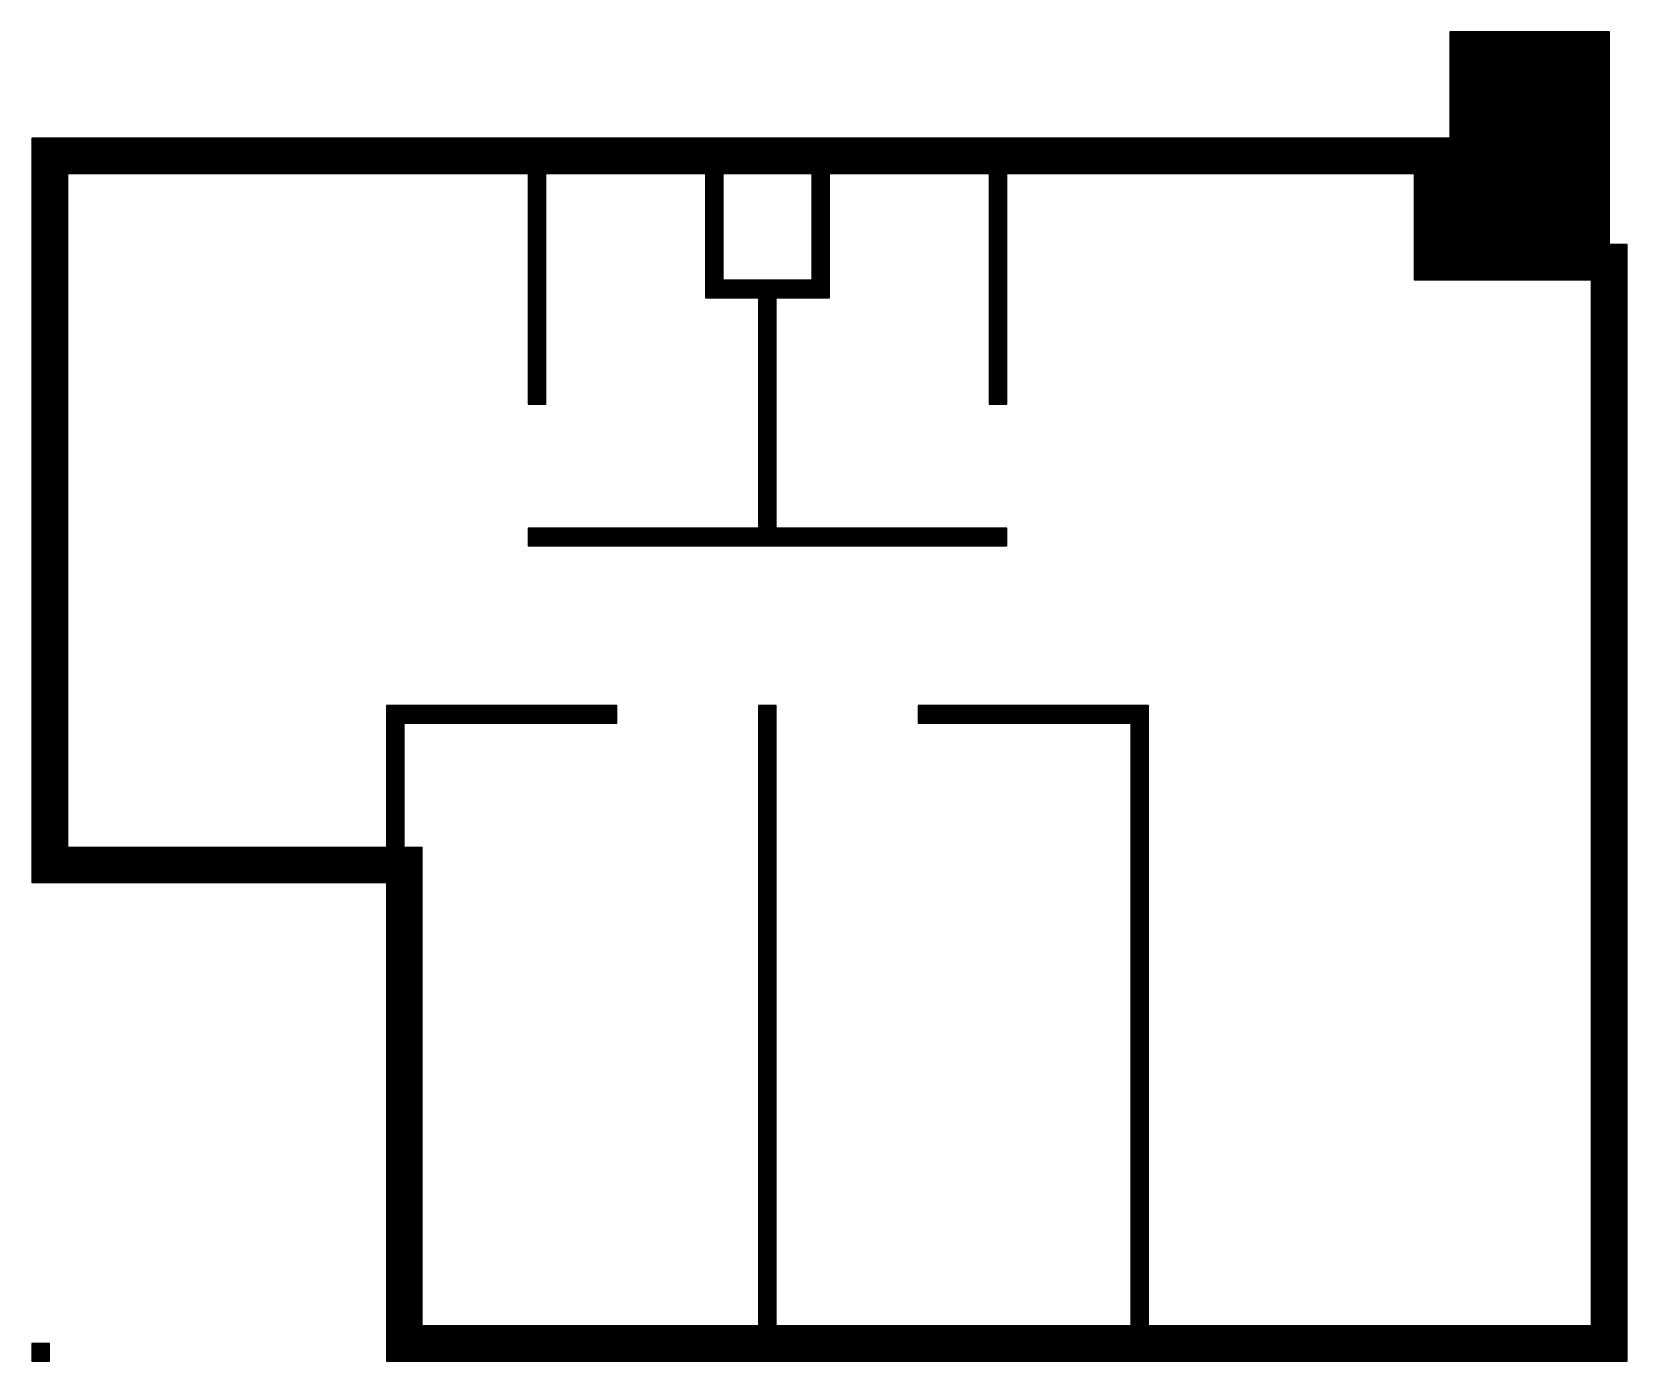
# Model space of a CAD drawing. Header units: inches. Extents: x 1.68 to 10.68, y -0.29 to 7.21.
import ezdxf

# ---------------------------------------------------------------- set-up
doc = ezdxf.new("R2010")
doc.units = ezdxf.units.IN
doc.header["$MEASUREMENT"] = 0
doc.layers.add('GRILLA PIXEL', color=7, linetype='Continuous')

# ---------------------------------------------------------------- blocks, each defined once
blk = doc.blocks.new('0-255-0-0-Muro dormitorio principal')
h = blk.add_hatch(color=1)
h.dxf.hatch_style = 1
h.paths.add_polyline_path([(0, 0), (-0.1, 0), (-0.1, -0.1), (0, -0.1)])
blk.add_lwpolyline([(-0.1, 0), (-0.1, -0.1), (0, -0.1), (0, 0)], close=True)
blk = doc.blocks.new('0-203-204-205-Ventana principal')
at = {"layer": 'GRILLA PIXEL', "true_color": 0xcbcccd}
h = blk.add_hatch(color=254, dxfattribs=at)
h.dxf.hatch_style = 1
h.paths.add_polyline_path([(0, 0), (-0.1, 0), (-0.1, -0.1), (0, -0.1)])
blk.add_lwpolyline([(-0.1, 0), (-0.1, -0.1), (0, -0.1), (0, 0)], close=True)
blk = doc.blocks.new('0-255-255-31-Muro alto')
at = {"layer": 'GRILLA PIXEL', "true_color": 0xffff1f}
h = blk.add_hatch(color=2, dxfattribs=at)
h.dxf.hatch_style = 1
h.paths.add_polyline_path([(0, 0), (-0.1, 0), (-0.1, -0.1), (0, -0.1)])
blk.add_lwpolyline([(-0.1, 0), (-0.1, -0.1), (0, -0.1), (0, 0)], close=True)
blk = doc.blocks.new('0-255-135-15-Muro auxiliar escalera')
at = {"layer": 'GRILLA PIXEL', "true_color": 0xff870f}
h = blk.add_hatch(color=30, dxfattribs=at)
h.dxf.hatch_style = 1
h.paths.add_polyline_path([(0, 0), (-0.1, 0), (-0.1, -0.1), (0, -0.1)])
blk.add_lwpolyline([(-0.1, 0), (-0.1, -0.1), (0, -0.1), (0, 0)], close=True)
blk = doc.blocks.new('0-63-149-253-Muro fichas extremo')
at = {"layer": 'GRILLA PIXEL', "true_color": 0x3f95fd}
h = blk.add_hatch(color=153, dxfattribs=at)
h.dxf.hatch_style = 1
h.paths.add_polyline_path([(0, 0), (-0.1, 0), (-0.1, -0.1), (0, -0.1)])
blk.add_lwpolyline([(-0.1, 0), (-0.1, -0.1), (0, -0.1), (0, 0)], close=True)
blk = doc.blocks.new('0-5-68-255-Muro inicio conexion')
at = {"layer": 'GRILLA PIXEL', "true_color": 0x0544ff}
h = blk.add_hatch(color=160, dxfattribs=at)
h.dxf.hatch_style = 1
h.paths.add_polyline_path([(0, 0), (-0.1, 0), (-0.1, -0.1), (0, -0.1)])
blk.add_lwpolyline([(-0.1, 0), (-0.1, -0.1), (0, -0.1), (0, 0)], close=True)
blk = doc.blocks.new('1-125-217-63-auxiliar  ingresos')
at = {"layer": 'GRILLA PIXEL', "true_color": 0x7dd93f}
h = blk.add_hatch(color=83, dxfattribs=at)
h.dxf.hatch_style = 1
h.paths.add_polyline_path([(0, 0), (-0.1, 0), (-0.1, -0.1), (0, -0.1)])
blk.add_lwpolyline([(-0.1, 0), (-0.1, -0.1), (0, -0.1), (0, 0)], close=True)
blk = doc.blocks.new('0-255-31-255-Puerta ingreso')
at = {"layer": 'GRILLA PIXEL', "true_color": 0xff1fff}
h = blk.add_hatch(color=6, dxfattribs=at)
h.dxf.hatch_style = 1
h.paths.add_polyline_path([(0, 0), (-0.1, 0), (-0.1, -0.1), (0, -0.1)])
blk.add_lwpolyline([(-0.1, 0), (-0.1, -0.1), (0, -0.1), (0, 0)], close=True)
blk = doc.blocks.new('0-0-28-112-Muro auxiliar fichas esquinas')
at = {"layer": 'GRILLA PIXEL', "true_color": 0x001c70}
h = blk.add_hatch(color=166, dxfattribs=at)
h.dxf.hatch_style = 1
h.paths.add_polyline_path([(0, 0), (-0.1, 0), (-0.1, -0.1), (0, -0.1)])
blk.add_lwpolyline([(-0.1, 0), (-0.1, -0.1), (0, -0.1), (0, 0)], close=True)
blk = doc.blocks.new('0-3-160-22-Ventana comun')
at = {"layer": 'GRILLA PIXEL', "true_color": 0x03a016}
h = blk.add_hatch(color=104, dxfattribs=at)
h.dxf.hatch_style = 1
h.paths.add_polyline_path([(0, 0), (-0.1, 0), (-0.1, -0.1), (0, -0.1)])
blk.add_lwpolyline([(-0.1, 0), (-0.1, -0.1), (0, -0.1), (0, 0)], close=True)
blk = doc.blocks.new('1-94-64-02-auxiliar fichas extremo')
at = {"layer": 'GRILLA PIXEL', "true_color": 0x5e4002}
h = blk.add_hatch(color=48, dxfattribs=at)
h.dxf.hatch_style = 1
h.paths.add_polyline_path([(0, 0), (-0.1, 0), (-0.1, -0.1), (0, -0.1)])
blk.add_lwpolyline([(-0.1, 0), (-0.1, -0.1), (0, -0.1), (0, 0)], close=True)
blk = doc.blocks.new('1-99-100-102-auxiliar lado interno')
at = {"lineweight": 70, "true_color": 0x636466}
h = blk.add_hatch(color=251, dxfattribs=at)
h.dxf.hatch_style = 1
h.paths.add_polyline_path([(-0.1, -0.1), (-0.1, 0), (0, 0), (0, -0.1)])
blk.add_lwpolyline([(0, 0), (0, -0.1), (-0.1, -0.1), (-0.1, 0)], close=True)
blk = doc.blocks.new('pixel extremo ventana')
h = blk.add_hatch(color=136)
h.dxf.hatch_style = 1
h.paths.add_polyline_path([(0, 0), (-0.1, 0), (-0.1, -0.1), (0, -0.1)])
blk.add_lwpolyline([(-0.1, 0), (-0.1, -0.1), (0, -0.1), (0, 0)], close=True)

msp = doc.modelspace()

# ---------------------------------------------------------------- block references
for name, p in [('1-125-217-63-auxiliar  ingresos', (9.7839, 7.2114)), ('1-125-217-63-auxiliar  ingresos', (9.8839, 7.2114)), ('1-125-217-63-auxiliar  ingresos', (9.9839, 7.2114)), ('1-125-217-63-auxiliar  ingresos', (10.0839, 7.2114)), ('1-125-217-63-auxiliar  ingresos', (10.1839, 7.2114)), ('1-125-217-63-auxiliar  ingresos', (10.2839, 7.2114)), ('1-125-217-63-auxiliar  ingresos', (10.3839, 7.2114)), ('1-125-217-63-auxiliar  ingresos', (10.4839, 7.2114)), ('1-125-217-63-auxiliar  ingresos', (10.5839, 7.2114)), ('1-125-217-63-auxiliar  ingresos', (9.7839, 7.1114)), ('1-125-217-63-auxiliar  ingresos', (9.8839, 7.1114)), ('1-125-217-63-auxiliar  ingresos', (9.9839, 7.1114)), ('1-125-217-63-auxiliar  ingresos', (10.0839, 7.1114)), ('1-125-217-63-auxiliar  ingresos', (10.1839, 7.1114)), ('1-125-217-63-auxiliar  ingresos', (10.2839, 7.1114)), ('1-125-217-63-auxiliar  ingresos', (10.3839, 7.1114)), ('1-125-217-63-auxiliar  ingresos', (10.4839, 7.1114)), ('1-125-217-63-auxiliar  ingresos', (10.5839, 7.1114)), ('1-125-217-63-auxiliar  ingresos', (9.7839, 7.0114)), ('1-125-217-63-auxiliar  ingresos', (9.8839, 7.0114)), ('1-125-217-63-auxiliar  ingresos', (9.9839, 7.0114)), ('1-125-217-63-auxiliar  ingresos', (10.0839, 7.0114)), ('1-125-217-63-auxiliar  ingresos', (10.1839, 7.0114)), ('1-125-217-63-auxiliar  ingresos', (10.2839, 7.0114)), ('1-125-217-63-auxiliar  ingresos', (10.3839, 7.0114)), ('1-125-217-63-auxiliar  ingresos', (10.4839, 7.0114)), ('1-125-217-63-auxiliar  ingresos', (10.5839, 7.0114)), ('1-125-217-63-auxiliar  ingresos', (9.7839, 6.9114)), ('1-125-217-63-auxiliar  ingresos', (9.8839, 6.9114)), ('1-125-217-63-auxiliar  ingresos', (9.9839, 6.9114)), ('1-125-217-63-auxiliar  ingresos', (10.0839, 6.9114)), ('1-125-217-63-auxiliar  ingresos', (10.1839, 6.9114)), ('1-125-217-63-auxiliar  ingresos', (10.2839, 6.9114)), ('1-125-217-63-auxiliar  ingresos', (10.3839, 6.9114)), ('1-125-217-63-auxiliar  ingresos', (10.4839, 6.9114)), ('1-125-217-63-auxiliar  ingresos', (10.5839, 6.9114)), ('1-125-217-63-auxiliar  ingresos', (9.7839, 6.8114)), ('1-125-217-63-auxiliar  ingresos', (9.8839, 6.8114)), ('1-125-217-63-auxiliar  ingresos', (9.9839, 6.8114)), ('1-125-217-63-auxiliar  ingresos', (10.0839, 6.8114)), ('1-125-217-63-auxiliar  ingresos', (10.1839, 6.8114)), ('1-125-217-63-auxiliar  ingresos', (10.2839, 6.8114)), ('1-125-217-63-auxiliar  ingresos', (10.3839, 6.8114)), ('1-125-217-63-auxiliar  ingresos', (10.4839, 6.8114)), ('1-125-217-63-auxiliar  ingresos', (10.5839, 6.8114)), ('1-125-217-63-auxiliar  ingresos', (9.7839, 6.7114)), ('1-125-217-63-auxiliar  ingresos', (9.8839, 6.7114)), ('1-125-217-63-auxiliar  ingresos', (9.9839, 6.7114)), ('1-125-217-63-auxiliar  ingresos', (10.0839, 6.7114)), ('1-125-217-63-auxiliar  ingresos', (10.1839, 6.7114)), ('1-125-217-63-auxiliar  ingresos', (10.2839, 6.7114)), ('1-125-217-63-auxiliar  ingresos', (10.3839, 6.7114)), ('1-125-217-63-auxiliar  ingresos', (10.4839, 6.7114)), ('1-125-217-63-auxiliar  ingresos', (10.5839, 6.7114)), ('0-255-135-15-Muro auxiliar escalera', (1.7839, 6.6114)), ('0-255-135-15-Muro auxiliar escalera', (1.8839, 6.6114)), ('0-63-149-253-Muro fichas extremo', (1.9839, 6.6114)), ('0-63-149-253-Muro fichas extremo', (2.0839, 6.6114)), ('0-63-149-253-Muro fichas extremo', (2.1839, 6.6114)), ('0-63-149-253-Muro fichas extremo', (2.2839, 6.6114)), ('0-63-149-253-Muro fichas extremo', (2.3839, 6.6114)), ('0-63-149-253-Muro fichas extremo', (2.4839, 6.6114)), ('0-63-149-253-Muro fichas extremo', (2.5839, 6.6114)), ('0-63-149-253-Muro fichas extremo', (2.6839, 6.6114)), ('0-63-149-253-Muro fichas extremo', (2.7839, 6.6114)), ('0-63-149-253-Muro fichas extremo', (2.8839, 6.6114)), ('0-63-149-253-Muro fichas extremo', (2.9839, 6.6114)), ('0-63-149-253-Muro fichas extremo', (3.0839, 6.6114)), ('0-63-149-253-Muro fichas extremo', (3.1839, 6.6114)), ('0-63-149-253-Muro fichas extremo', (3.2839, 6.6114)), ('0-63-149-253-Muro fichas extremo', (3.3839, 6.6114)), ('0-63-149-253-Muro fichas extremo', (3.4839, 6.6114)), ('0-63-149-253-Muro fichas extremo', (3.5839, 6.6114)), ('0-63-149-253-Muro fichas extremo', (3.6839, 6.6114)), ('0-63-149-253-Muro fichas extremo', (3.7839, 6.6114)), ('0-63-149-253-Muro fichas extremo', (3.8839, 6.6114)), ('0-63-149-253-Muro fichas extremo', (3.9839, 6.6114)), ('0-63-149-253-Muro fichas extremo', (4.0839, 6.6114)), ('0-63-149-253-Muro fichas extremo', (4.1839, 6.6114)), ('0-63-149-253-Muro fichas extremo', (4.2839, 6.6114)), ('0-63-149-253-Muro fichas extremo', (4.3839, 6.6114)), ('0-63-149-253-Muro fichas extremo', (4.4839, 6.6114)), ('0-63-149-253-Muro fichas extremo', (4.5839, 6.6114)), ('0-63-149-253-Muro fichas extremo', (4.6839, 6.6114)), ('0-63-149-253-Muro fichas extremo', (4.7839, 6.6114)), ('0-63-149-253-Muro fichas extremo', (4.8839, 6.6114)), ('0-63-149-253-Muro fichas extremo', (4.9839, 6.6114)), ('0-63-149-253-Muro fichas extremo', (5.0839, 6.6114)), ('0-63-149-253-Muro fichas extremo', (5.1839, 6.6114)), ('0-63-149-253-Muro fichas extremo', (5.2839, 6.6114)), ('0-63-149-253-Muro fichas extremo', (5.3839, 6.6114)), ('0-63-149-253-Muro fichas extremo', (5.4839, 6.6114)), ('0-63-149-253-Muro fichas extremo', (5.5839, 6.6114)), ('0-63-149-253-Muro fichas extremo', (5.6839, 6.6114)), ('0-63-149-253-Muro fichas extremo', (5.7839, 6.6114)), ('0-63-149-253-Muro fichas extremo', (5.8839, 6.6114)), ('0-63-149-253-Muro fichas extremo', (5.9839, 6.6114)), ('0-63-149-253-Muro fichas extremo', (6.0839, 6.6114)), ('0-63-149-253-Muro fichas extremo', (6.1839, 6.6114)), ('0-63-149-253-Muro fichas extremo', (6.2839, 6.6114)), ('0-63-149-253-Muro fichas extremo', (6.3839, 6.6114)), ('0-63-149-253-Muro fichas extremo', (6.4839, 6.6114)), ('0-63-149-253-Muro fichas extremo', (6.5839, 6.6114)), ('0-63-149-253-Muro fichas extremo', (6.6839, 6.6114)), ('0-63-149-253-Muro fichas extremo', (6.7839, 6.6114)), ('0-63-149-253-Muro fichas extremo', (6.8839, 6.6114)), ('0-63-149-253-Muro fichas extremo', (6.9839, 6.6114)), ('0-63-149-253-Muro fichas extremo', (7.0839, 6.6114)), ('0-63-149-253-Muro fichas extremo', (7.1839, 6.6114)), ('0-63-149-253-Muro fichas extremo', (7.2839, 6.6114)), ('0-63-149-253-Muro fichas extremo', (7.3839, 6.6114)), ('0-63-149-253-Muro fichas extremo', (7.4839, 6.6114)), ('0-63-149-253-Muro fichas extremo', (7.5839, 6.6114)), ('0-63-149-253-Muro fichas extremo', (7.6839, 6.6114)), ('0-63-149-253-Muro fichas extremo', (7.7839, 6.6114)), ('0-63-149-253-Muro fichas extremo', (7.8839, 6.6114)), ('0-63-149-253-Muro fichas extremo', (7.9839, 6.6114)), ('0-63-149-253-Muro fichas extremo', (8.0839, 6.6114)), ('0-63-149-253-Muro fichas extremo', (8.1839, 6.6114)), ('0-63-149-253-Muro fichas extremo', (8.2839, 6.6114)), ('0-63-149-253-Muro fichas extremo', (8.3839, 6.6114)), ('0-63-149-253-Muro fichas extremo', (8.4839, 6.6114)), ('0-63-149-253-Muro fichas extremo', (8.5839, 6.6114)), ('0-63-149-253-Muro fichas extremo', (8.6839, 6.6114)), ('0-63-149-253-Muro fichas extremo', (8.7839, 6.6114)), ('0-63-149-253-Muro fichas extremo', (8.8839, 6.6114)), ('0-63-149-253-Muro fichas extremo', (8.9839, 6.6114)), ('0-63-149-253-Muro fichas extremo', (9.0839, 6.6114)), ('0-63-149-253-Muro fichas extremo', (9.1839, 6.6114)), ('0-63-149-253-Muro fichas extremo', (9.2839, 6.6114)), ('0-63-149-253-Muro fichas extremo', (9.3839, 6.6114)), ('0-63-149-253-Muro fichas extremo', (9.4839, 6.6114)), ('0-5-68-255-Muro inicio conexion', (9.5839, 6.6114)), ('0-5-68-255-Muro inicio conexion', (9.6839, 6.6114)), ('1-125-217-63-auxiliar  ingresos', (9.7839, 6.6114)), ('1-125-217-63-auxiliar  ingresos', (9.8839, 6.6114)), ('1-125-217-63-auxiliar  ingresos', (9.9839, 6.6114)), ('1-125-217-63-auxiliar  ingresos', (10.0839, 6.6114)), ('1-125-217-63-auxiliar  ingresos', (10.1839, 6.6114)), ('1-125-217-63-auxiliar  ingresos', (10.2839, 6.6114)), ('1-125-217-63-auxiliar  ingresos', (10.3839, 6.6114)), ('1-125-217-63-auxiliar  ingresos', (10.4839, 6.6114)), ('1-125-217-63-auxiliar  ingresos', (10.5839, 6.6114)), ('0-255-0-0-Muro dormitorio principal', (1.7839, 6.5114)), ('1-99-100-102-auxiliar lado interno', (1.8839, 6.5114)), ('1-99-100-102-auxiliar lado interno', (1.9839, 6.5114)), ('1-99-100-102-auxiliar lado interno', (2.0839, 6.5114)), ('1-99-100-102-auxiliar lado interno', (2.1839, 6.5114)), ('1-99-100-102-auxiliar lado interno', (2.2839, 6.5114)), ('1-99-100-102-auxiliar lado interno', (2.3839, 6.5114)), ('1-99-100-102-auxiliar lado interno', (2.4839, 6.5114)), ('1-99-100-102-auxiliar lado interno', (2.5839, 6.5114)), ('1-99-100-102-auxiliar lado interno', (2.6839, 6.5114)), ('1-99-100-102-auxiliar lado interno', (2.7839, 6.5114)), ('1-99-100-102-auxiliar lado interno', (2.8839, 6.5114)), ('1-99-100-102-auxiliar lado interno', (2.9839, 6.5114)), ('1-99-100-102-auxiliar lado interno', (3.0839, 6.5114)), ('1-99-100-102-auxiliar lado interno', (3.1839, 6.5114)), ('1-99-100-102-auxiliar lado interno', (3.2839, 6.5114)), ('1-99-100-102-auxiliar lado interno', (3.3839, 6.5114)), ('1-99-100-102-auxiliar lado interno', (3.4839, 6.5114)), ('1-99-100-102-auxiliar lado interno', (3.5839, 6.5114)), ('1-99-100-102-auxiliar lado interno', (3.6839, 6.5114)), ('1-99-100-102-auxiliar lado interno', (3.7839, 6.5114)), ('1-99-100-102-auxiliar lado interno', (3.8839, 6.5114)), ('1-99-100-102-auxiliar lado interno', (3.9839, 6.5114)), ('1-99-100-102-auxiliar lado interno', (4.0839, 6.5114)), ('1-99-100-102-auxiliar lado interno', (4.1839, 6.5114)), ('1-99-100-102-auxiliar lado interno', (4.2839, 6.5114)), ('1-99-100-102-auxiliar lado interno', (4.3839, 6.5114)), ('1-99-100-102-auxiliar lado interno', (4.4839, 6.5114)), ('0-255-255-31-Muro alto', (4.5839, 6.5114)), ('1-99-100-102-auxiliar lado interno', (4.6839, 6.5114)), ('1-99-100-102-auxiliar lado interno', (4.7839, 6.5114)), ('1-99-100-102-auxiliar lado interno', (4.8839, 6.5114)), ('1-99-100-102-auxiliar lado interno', (4.9839, 6.5114)), ('1-99-100-102-auxiliar lado interno', (5.0839, 6.5114)), ('1-99-100-102-auxiliar lado interno', (5.1839, 6.5114)), ('1-99-100-102-auxiliar lado interno', (5.2839, 6.5114)), ('1-99-100-102-auxiliar lado interno', (5.3839, 6.5114)), ('1-99-100-102-auxiliar lado interno', (5.4839, 6.5114)), ('0-255-255-31-Muro alto', (5.5839, 6.5114)), ('1-99-100-102-auxiliar lado interno', (5.6839, 6.5114)), ('1-99-100-102-auxiliar lado interno', (5.7839, 6.5114)), ('1-99-100-102-auxiliar lado interno', (5.8839, 6.5114)), ('1-99-100-102-auxiliar lado interno', (5.9839, 6.5114)), ('1-99-100-102-auxiliar lado interno', (6.0839, 6.5114)), ('0-255-255-31-Muro alto', (6.1839, 6.5114)), ('1-99-100-102-auxiliar lado interno', (6.2839, 6.5114)), ('1-99-100-102-auxiliar lado interno', (6.3839, 6.5114)), ('1-99-100-102-auxiliar lado interno', (6.4839, 6.5114)), ('1-99-100-102-auxiliar lado interno', (6.5839, 6.5114)), ('1-99-100-102-auxiliar lado interno', (6.6839, 6.5114)), ('1-99-100-102-auxiliar lado interno', (6.7839, 6.5114)), ('1-99-100-102-auxiliar lado interno', (6.8839, 6.5114)), ('1-99-100-102-auxiliar lado interno', (6.9839, 6.5114)), ('1-99-100-102-auxiliar lado interno', (7.0839, 6.5114)), ('0-255-255-31-Muro alto', (7.1839, 6.5114)), ('1-99-100-102-auxiliar lado interno', (7.2839, 6.5114)), ('1-99-100-102-auxiliar lado interno', (7.3839, 6.5114)), ('1-99-100-102-auxiliar lado interno', (7.4839, 6.5114)), ('1-99-100-102-auxiliar lado interno', (7.5839, 6.5114)), ('1-99-100-102-auxiliar lado interno', (7.6839, 6.5114)), ('1-99-100-102-auxiliar lado interno', (7.7839, 6.5114)), ('1-99-100-102-auxiliar lado interno', (7.8839, 6.5114)), ('1-99-100-102-auxiliar lado interno', (7.9839, 6.5114)), ('1-99-100-102-auxiliar lado interno', (8.0839, 6.5114)), ('1-99-100-102-auxiliar lado interno', (8.1839, 6.5114)), ('1-99-100-102-auxiliar lado interno', (8.2839, 6.5114)), ('1-99-100-102-auxiliar lado interno', (8.3839, 6.5114)), ('1-99-100-102-auxiliar lado interno', (8.4839, 6.5114)), ('1-99-100-102-auxiliar lado interno', (8.5839, 6.5114)), ('1-99-100-102-auxiliar lado interno', (8.6839, 6.5114)), ('1-99-100-102-auxiliar lado interno', (8.7839, 6.5114)), ('1-99-100-102-auxiliar lado interno', (8.8839, 6.5114)), ('1-99-100-102-auxiliar lado interno', (8.9839, 6.5114)), ('1-99-100-102-auxiliar lado interno', (9.0839, 6.5114)), ('1-99-100-102-auxiliar lado interno', (9.1839, 6.5114)), ('1-99-100-102-auxiliar lado interno', (9.2839, 6.5114)), ('1-99-100-102-auxiliar lado interno', (9.3839, 6.5114)), ('1-99-100-102-auxiliar lado interno', (9.4839, 6.5114)), ('1-99-100-102-auxiliar lado interno', (9.5839, 6.5114)), ('0-255-255-31-Muro alto', (9.6839, 6.5114)), ('1-125-217-63-auxiliar  ingresos', (9.7839, 6.5114)), ('1-125-217-63-auxiliar  ingresos', (9.8839, 6.5114)), ('1-125-217-63-auxiliar  ingresos', (9.9839, 6.5114)), ('1-125-217-63-auxiliar  ingresos', (10.0839, 6.5114)), ('1-125-217-63-auxiliar  ingresos', (10.1839, 6.5114)), ('1-125-217-63-auxiliar  ingresos', (10.2839, 6.5114)), ('1-125-217-63-auxiliar  ingresos', (10.3839, 6.5114)), ('1-125-217-63-auxiliar  ingresos', (10.4839, 6.5114)), ('1-125-217-63-auxiliar  ingresos', (10.5839, 6.5114)), ('0-255-0-0-Muro dormitorio principal', (1.7839, 6.4114)), ('1-99-100-102-auxiliar lado interno', (1.8839, 6.4114)), ('0-255-255-31-Muro alto', (4.5839, 6.4114)), ('0-255-255-31-Muro alto', (5.5839, 6.4114)), ('0-255-255-31-Muro alto', (6.1839, 6.4114)), ('0-255-255-31-Muro alto', (7.1839, 6.4114)), ('1-99-100-102-auxiliar lado interno', (9.5839, 6.4114)), ('0-255-255-31-Muro alto', (9.6839, 6.4114)), ('1-125-217-63-auxiliar  ingresos', (9.7839, 6.4114)), ('1-125-217-63-auxiliar  ingresos', (9.8839, 6.4114)), ('1-125-217-63-auxiliar  ingresos', (9.9839, 6.4114)), ('1-125-217-63-auxiliar  ingresos', (10.0839, 6.4114)), ('1-125-217-63-auxiliar  ingresos', (10.1839, 6.4114)), ('1-125-217-63-auxiliar  ingresos', (10.2839, 6.4114)), ('1-125-217-63-auxiliar  ingresos', (10.3839, 6.4114)), ('1-125-217-63-auxiliar  ingresos', (10.4839, 6.4114)), ('1-125-217-63-auxiliar  ingresos', (10.5839, 6.4114)), ('0-255-0-0-Muro dormitorio principal', (1.7839, 6.3114)), ('1-99-100-102-auxiliar lado interno', (1.8839, 6.3115)), ('0-255-255-31-Muro alto', (4.5839, 6.3114)), ('0-255-255-31-Muro alto', (5.5839, 6.3114)), ('0-255-255-31-Muro alto', (6.1839, 6.3114)), ('0-255-255-31-Muro alto', (7.1839, 6.3114)), ('1-99-100-102-auxiliar lado interno', (9.5839, 6.3114)), ('0-255-255-31-Muro alto', (9.6839, 6.3114)), ('1-125-217-63-auxiliar  ingresos', (9.7839, 6.3114)), ('1-125-217-63-auxiliar  ingresos', (9.8839, 6.3114)), ('1-125-217-63-auxiliar  ingresos', (9.9839, 6.3114)), ('1-125-217-63-auxiliar  ingresos', (10.0839, 6.3114)), ('1-125-217-63-auxiliar  ingresos', (10.1839, 6.3114)), ('1-125-217-63-auxiliar  ingresos', (10.2839, 6.3114)), ('1-125-217-63-auxiliar  ingresos', (10.3839, 6.3114)), ('1-125-217-63-auxiliar  ingresos', (10.4839, 6.3114)), ('1-125-217-63-auxiliar  ingresos', (10.5839, 6.3114)), ('0-255-0-0-Muro dormitorio principal', (1.7839, 6.2114)), ('1-99-100-102-auxiliar lado interno', (1.8839, 6.2115)), ('0-255-255-31-Muro alto', (4.5839, 6.2114)), ('0-255-255-31-Muro alto', (5.5839, 6.2114)), ('0-255-255-31-Muro alto', (6.1839, 6.2114)), ('0-255-255-31-Muro alto', (7.1839, 6.2114)), ('1-99-100-102-auxiliar lado interno', (9.5839, 6.2114)), ('0-255-255-31-Muro alto', (9.6839, 6.2114)), ('1-125-217-63-auxiliar  ingresos', (9.7839, 6.2114)), ('1-125-217-63-auxiliar  ingresos', (9.8839, 6.2114)), ('1-125-217-63-auxiliar  ingresos', (9.9839, 6.2114)), ('1-125-217-63-auxiliar  ingresos', (10.0839, 6.2114)), ('1-125-217-63-auxiliar  ingresos', (10.1839, 6.2114)), ('1-125-217-63-auxiliar  ingresos', (10.2839, 6.2114)), ('1-125-217-63-auxiliar  ingresos', (10.3839, 6.2114)), ('1-125-217-63-auxiliar  ingresos', (10.4839, 6.2114)), ('1-125-217-63-auxiliar  ingresos', (10.5839, 6.2114)), ('0-255-0-0-Muro dormitorio principal', (1.7839, 6.1114)), ('1-99-100-102-auxiliar lado interno', (1.8839, 6.1115)), ('0-255-255-31-Muro alto', (4.5839, 6.1114)), ('0-255-255-31-Muro alto', (5.5839, 6.1114)), ('0-255-255-31-Muro alto', (6.1839, 6.1114)), ('0-255-255-31-Muro alto', (7.1839, 6.1114)), ('1-99-100-102-auxiliar lado interno', (9.5839, 6.1114)), ('0-255-255-31-Muro alto', (9.6839, 6.1114)), ('1-125-217-63-auxiliar  ingresos', (9.7839, 6.1114)), ('1-125-217-63-auxiliar  ingresos', (9.8839, 6.1114)), ('1-125-217-63-auxiliar  ingresos', (9.9839, 6.1114)), ('1-125-217-63-auxiliar  ingresos', (10.0839, 6.1114)), ('1-125-217-63-auxiliar  ingresos', (10.1839, 6.1114)), ('1-125-217-63-auxiliar  ingresos', (10.2839, 6.1114)), ('1-125-217-63-auxiliar  ingresos', (10.3839, 6.1114)), ('1-125-217-63-auxiliar  ingresos', (10.4839, 6.1114)), ('1-125-217-63-auxiliar  ingresos', (10.5839, 6.1114)), ('0-255-0-0-Muro dormitorio principal', (1.7839, 6.0114)), ('1-99-100-102-auxiliar lado interno', (1.8839, 6.0115)), ('0-255-255-31-Muro alto', (4.5839, 6.0114)), ('0-255-255-31-Muro alto', (5.5839, 6.0114)), ('0-255-255-31-Muro alto', (6.1839, 6.0114)), ('0-255-255-31-Muro alto', (7.1839, 6.0114)), ('1-99-100-102-auxiliar lado interno', (9.5839, 6.0114)), ('0-255-255-31-Muro alto', (9.6839, 6.0114)), ('0-255-31-255-Puerta ingreso', (9.7839, 6.0114)), ('0-255-31-255-Puerta ingreso', (9.8839, 6.0114)), ('0-255-31-255-Puerta ingreso', (9.9839, 6.0114)), ('0-255-31-255-Puerta ingreso', (10.0839, 6.0114)), ('0-255-31-255-Puerta ingreso', (10.1839, 6.0114)), ('0-255-31-255-Puerta ingreso', (10.2839, 6.0114)), ('0-255-31-255-Puerta ingreso', (10.3839, 6.0114)), ('0-255-31-255-Puerta ingreso', (10.4839, 6.0114)), ('0-255-31-255-Puerta ingreso', (10.5839, 6.0114)), ('0-5-68-255-Muro inicio conexion', (10.6839, 6.0114)), ('0-255-0-0-Muro dormitorio principal', (1.7839, 5.9114)), ('1-99-100-102-auxiliar lado interno', (1.8839, 5.9115)), ('0-255-255-31-Muro alto', (4.5839, 5.9114)), ('0-255-255-31-Muro alto', (5.5839, 5.9114)), ('0-255-255-31-Muro alto', (6.1839, 5.9114)), ('0-255-255-31-Muro alto', (7.1839, 5.9114)), ('1-99-100-102-auxiliar lado interno', (9.5839, 5.9114)), ('1-99-100-102-auxiliar lado interno', (9.6839, 5.9114)), ('1-99-100-102-auxiliar lado interno', (9.7839, 5.9114)), ('1-99-100-102-auxiliar lado interno', (9.8839, 5.9114)), ('1-99-100-102-auxiliar lado interno', (9.9839, 5.9114)), ('1-99-100-102-auxiliar lado interno', (10.0839, 5.9114)), ('1-99-100-102-auxiliar lado interno', (10.1839, 5.9114)), ('1-99-100-102-auxiliar lado interno', (10.2839, 5.9114)), ('1-99-100-102-auxiliar lado interno', (10.3839, 5.9114)), ('1-99-100-102-auxiliar lado interno', (10.4839, 5.9114)), ('1-99-100-102-auxiliar lado interno', (10.5839, 5.9115)), ('0-5-68-255-Muro inicio conexion', (10.6839, 5.9114)), ('0-255-0-0-Muro dormitorio principal', (1.7839, 5.8114)), ('1-99-100-102-auxiliar lado interno', (1.8839, 5.8115)), ('0-255-255-31-Muro alto', (4.5839, 5.8114)), ('0-255-255-31-Muro alto', (5.5839, 5.8114)), ('0-255-255-31-Muro alto', (5.6839, 5.8114)), ('0-255-255-31-Muro alto', (5.7839, 5.8114)), ('0-255-255-31-Muro alto', (5.8839, 5.8114)), ('0-255-255-31-Muro alto', (5.9839, 5.8114)), ('0-255-255-31-Muro alto', (6.0839, 5.8114)), ('0-255-255-31-Muro alto', (6.1839, 5.8114)), ('0-255-255-31-Muro alto', (7.1839, 5.8114)), ('1-99-100-102-auxiliar lado interno', (10.5839, 5.8115)), ('0-63-149-253-Muro fichas extremo', (10.6839, 5.8114)), ('0-255-0-0-Muro dormitorio principal', (1.7839, 5.7114)), ('1-99-100-102-auxiliar lado interno', (1.8839, 5.7115)), ('0-255-255-31-Muro alto', (4.5839, 5.7114)), ('0-255-255-31-Muro alto', (5.8839, 5.7114)), ('0-255-255-31-Muro alto', (7.1839, 5.7114)), ('1-99-100-102-auxiliar lado interno', (10.5839, 5.7115)), ('0-255-255-31-Muro alto', (10.6839, 5.7114)), ('0-255-0-0-Muro dormitorio principal', (1.7839, 5.6114)), ('1-99-100-102-auxiliar lado interno', (1.8839, 5.6115)), ('0-255-255-31-Muro alto', (4.5839, 5.6114)), ('0-255-255-31-Muro alto', (5.8839, 5.6114)), ('0-255-255-31-Muro alto', (7.1839, 5.6114)), ('1-99-100-102-auxiliar lado interno', (10.5839, 5.6115)), ('0-255-255-31-Muro alto', (10.6839, 5.6114)), ('0-255-0-0-Muro dormitorio principal', (1.7839, 5.5114)), ('1-99-100-102-auxiliar lado interno', (1.8839, 5.5115)), ('0-255-255-31-Muro alto', (4.5839, 5.5114)), ('0-255-255-31-Muro alto', (5.8839, 5.5114)), ('0-255-255-31-Muro alto', (7.1839, 5.5114)), ('1-99-100-102-auxiliar lado interno', (10.5839, 5.5115)), ('0-255-255-31-Muro alto', (10.6839, 5.5114)), ('0-255-0-0-Muro dormitorio principal', (1.7839, 5.4114)), ('1-99-100-102-auxiliar lado interno', (1.8839, 5.4115)), ('0-255-255-31-Muro alto', (4.5839, 5.4114)), ('0-255-255-31-Muro alto', (5.8839, 5.4114)), ('0-255-255-31-Muro alto', (7.1839, 5.4114)), ('1-99-100-102-auxiliar lado interno', (10.5839, 5.4115)), ('0-255-255-31-Muro alto', (10.6839, 5.4114)), ('0-255-0-0-Muro dormitorio principal', (1.7839, 5.3114)), ('1-99-100-102-auxiliar lado interno', (1.8839, 5.3115)), ('0-255-255-31-Muro alto', (4.5839, 5.3114)), ('0-255-255-31-Muro alto', (5.8839, 5.3114)), ('0-255-255-31-Muro alto', (7.1839, 5.3114)), ('1-99-100-102-auxiliar lado interno', (10.5839, 5.3115)), ('0-255-255-31-Muro alto', (10.6839, 5.3114)), ('0-255-0-0-Muro dormitorio principal', (1.7839, 5.2114)), ('1-99-100-102-auxiliar lado interno', (1.8839, 5.2115)), ('0-255-255-31-Muro alto', (4.5839, 5.2114)), ('0-255-255-31-Muro alto', (5.8839, 5.2114)), ('0-255-255-31-Muro alto', (7.1839, 5.2114)), ('1-99-100-102-auxiliar lado interno', (10.5839, 5.2115)), ('0-255-255-31-Muro alto', (10.6839, 5.2114)), ('0-255-0-0-Muro dormitorio principal', (1.7839, 5.1114)), ('1-99-100-102-auxiliar lado interno', (1.8839, 5.1115)), ('0-255-255-31-Muro alto', (5.8839, 5.1114)), ('1-99-100-102-auxiliar lado interno', (10.5839, 5.1115)), ('0-255-255-31-Muro alto', (10.6839, 5.1114)), ('0-255-0-0-Muro dormitorio principal', (1.7839, 5.0114)), ('1-99-100-102-auxiliar lado interno', (1.8839, 5.0115)), ('0-255-255-31-Muro alto', (5.8839, 5.0114)), ('1-99-100-102-auxiliar lado interno', (10.5839, 5.0115)), ('0-255-255-31-Muro alto', (10.6839, 5.0114)), ('0-255-0-0-Muro dormitorio principal', (1.7839, 4.9114)), ('1-99-100-102-auxiliar lado interno', (1.8839, 4.9115)), ('0-255-255-31-Muro alto', (5.8839, 4.9114)), ('1-99-100-102-auxiliar lado interno', (10.5839, 4.9115)), ('0-255-255-31-Muro alto', (10.6839, 4.9114)), ('0-255-0-0-Muro dormitorio principal', (1.7839, 4.8114)), ('1-99-100-102-auxiliar lado interno', (1.8839, 4.8115)), ('0-255-255-31-Muro alto', (5.8839, 4.8114)), ('1-99-100-102-auxiliar lado interno', (10.5839, 4.8115)), ('0-255-255-31-Muro alto', (10.6839, 4.8114)), ('0-255-0-0-Muro dormitorio principal', (1.7839, 4.7114)), ('1-99-100-102-auxiliar lado interno', (1.8839, 4.7115)), ('0-255-255-31-Muro alto', (5.8839, 4.7114)), ('1-99-100-102-auxiliar lado interno', (10.5839, 4.7115)), ('0-255-255-31-Muro alto', (10.6839, 4.7114)), ('0-255-0-0-Muro dormitorio principal', (1.7839, 4.6114)), ('1-99-100-102-auxiliar lado interno', (1.8839, 4.6115)), ('0-255-255-31-Muro alto', (5.8839, 4.6114)), ('1-99-100-102-auxiliar lado interno', (10.5839, 4.6115)), ('0-255-255-31-Muro alto', (10.6839, 4.6114)), ('0-255-0-0-Muro dormitorio principal', (1.7839, 4.5114)), ('1-99-100-102-auxiliar lado interno', (1.8839, 4.5115)), ('0-255-255-31-Muro alto', (5.8839, 4.5114)), ('1-99-100-102-auxiliar lado interno', (10.5839, 4.5115)), ('0-255-255-31-Muro alto', (10.6839, 4.5114)), ('0-255-0-0-Muro dormitorio principal', (1.7839, 4.4114)), ('1-99-100-102-auxiliar lado interno', (1.8839, 4.4115)), ('0-255-255-31-Muro alto', (4.5839, 4.4114)), ('0-255-255-31-Muro alto', (4.6839, 4.4114)), ('0-255-255-31-Muro alto', (4.7839, 4.4114)), ('0-255-255-31-Muro alto', (4.8839, 4.4114)), ('0-255-255-31-Muro alto', (4.9839, 4.4114)), ('0-255-255-31-Muro alto', (5.0839, 4.4114)), ('0-255-255-31-Muro alto', (5.1839, 4.4114)), ('0-255-255-31-Muro alto', (5.2839, 4.4114)), ('0-255-255-31-Muro alto', (5.3839, 4.4114)), ('0-255-255-31-Muro alto', (5.4839, 4.4114)), ('0-255-255-31-Muro alto', (5.5839, 4.4114)), ('0-255-255-31-Muro alto', (5.6839, 4.4114)), ('0-255-255-31-Muro alto', (5.7839, 4.4114)), ('0-255-255-31-Muro alto', (5.8839, 4.4114)), ('0-255-255-31-Muro alto', (5.9839, 4.4114)), ('0-255-255-31-Muro alto', (6.0839, 4.4114)), ('0-255-255-31-Muro alto', (6.1839, 4.4114)), ('0-255-255-31-Muro alto', (6.2839, 4.4114)), ('0-255-255-31-Muro alto', (6.3839, 4.4114)), ('0-255-255-31-Muro alto', (6.4839, 4.4114)), ('0-255-255-31-Muro alto', (6.5839, 4.4114)), ('0-255-255-31-Muro alto', (6.6839, 4.4114)), ('0-255-255-31-Muro alto', (6.7839, 4.4114)), ('0-255-255-31-Muro alto', (6.8839, 4.4114)), ('0-255-255-31-Muro alto', (6.9839, 4.4114)), ('0-255-255-31-Muro alto', (7.0839, 4.4114)), ('0-255-255-31-Muro alto', (7.1839, 4.4114)), ('1-99-100-102-auxiliar lado interno', (10.5839, 4.4115)), ('0-255-255-31-Muro alto', (10.6839, 4.4114)), ('0-255-0-0-Muro dormitorio principal', (1.7839, 4.3114)), ('1-99-100-102-auxiliar lado interno', (1.8839, 4.3115)), ('1-99-100-102-auxiliar lado interno', (10.5839, 4.3115)), ('0-255-255-31-Muro alto', (10.6839, 4.3114)), ('0-255-0-0-Muro dormitorio principal', (1.7839, 4.2114)), ('1-99-100-102-auxiliar lado interno', (1.8839, 4.2114)), ('1-99-100-102-auxiliar lado interno', (10.5839, 4.2115)), ('0-255-255-31-Muro alto', (10.6839, 4.2114)), ('0-255-0-0-Muro dormitorio principal', (1.7839, 4.1114)), ('1-99-100-102-auxiliar lado interno', (1.8839, 4.1114)), ('1-99-100-102-auxiliar lado interno', (10.5839, 4.1115)), ('0-255-255-31-Muro alto', (10.6839, 4.1114)), ('0-255-0-0-Muro dormitorio principal', (1.7839, 4.0114)), ('1-99-100-102-auxiliar lado interno', (1.8839, 4.0114)), ('1-99-100-102-auxiliar lado interno', (10.5839, 4.0115)), ('0-255-255-31-Muro alto', (10.6839, 4.0114)), ('0-255-0-0-Muro dormitorio principal', (1.7839, 3.9114)), ('1-99-100-102-auxiliar lado interno', (1.8839, 3.9114)), ('1-99-100-102-auxiliar lado interno', (10.5839, 3.9115)), ('0-255-255-31-Muro alto', (10.6839, 3.9114)), ('0-255-0-0-Muro dormitorio principal', (1.7839, 3.8114)), ('1-99-100-102-auxiliar lado interno', (1.8839, 3.8114)), ('1-99-100-102-auxiliar lado interno', (10.5839, 3.8115)), ('0-255-255-31-Muro alto', (10.6839, 3.8114)), ('0-255-0-0-Muro dormitorio principal', (1.7839, 3.7114)), ('1-99-100-102-auxiliar lado interno', (1.8839, 3.7114)), ('1-99-100-102-auxiliar lado interno', (10.5839, 3.7115)), ('0-255-255-31-Muro alto', (10.6839, 3.7114)), ('0-255-0-0-Muro dormitorio principal', (1.7839, 3.6114)), ('1-99-100-102-auxiliar lado interno', (1.8839, 3.6114)), ('1-99-100-102-auxiliar lado interno', (10.5839, 3.6115)), ('0-255-255-31-Muro alto', (10.6839, 3.6114)), ('0-255-0-0-Muro dormitorio principal', (1.7839, 3.5114)), ('1-99-100-102-auxiliar lado interno', (1.8839, 3.5114)), ('1-99-100-102-auxiliar lado interno', (10.5839, 3.5115)), ('0-255-255-31-Muro alto', (10.6839, 3.5114)), ('0-255-0-0-Muro dormitorio principal', (1.7839, 3.4114)), ('1-99-100-102-auxiliar lado interno', (1.8839, 3.4114)), ('0-255-255-31-Muro alto', (3.7839, 3.4114)), ('0-255-255-31-Muro alto', (3.8839, 3.4114)), ('0-255-255-31-Muro alto', (3.9839, 3.4114)), ('0-255-255-31-Muro alto', (4.0839, 3.4114)), ('0-255-255-31-Muro alto', (4.1839, 3.4114)), ('0-255-255-31-Muro alto', (4.2839, 3.4114)), ('0-255-255-31-Muro alto', (4.3839, 3.4114)), ('0-255-255-31-Muro alto', (4.4839, 3.4114)), ('0-255-255-31-Muro alto', (4.5839, 3.4114)), ('0-255-255-31-Muro alto', (4.6839, 3.4114)), ('0-255-255-31-Muro alto', (4.7839, 3.4114)), ('0-255-255-31-Muro alto', (4.8839, 3.4114)), ('0-255-255-31-Muro alto', (4.9839, 3.4114)), ('0-255-255-31-Muro alto', (5.8839, 3.4114)), ('0-255-255-31-Muro alto', (6.7839, 3.4114)), ('0-255-255-31-Muro alto', (6.8839, 3.4114)), ('0-255-255-31-Muro alto', (6.9839, 3.4114)), ('0-255-255-31-Muro alto', (7.0839, 3.4114)), ('0-255-255-31-Muro alto', (7.1839, 3.4114)), ('0-255-255-31-Muro alto', (7.2839, 3.4114)), ('0-255-255-31-Muro alto', (7.3839, 3.4114)), ('0-255-255-31-Muro alto', (7.4839, 3.4114)), ('0-255-255-31-Muro alto', (7.5839, 3.4114)), ('0-255-255-31-Muro alto', (7.6839, 3.4114)), ('0-255-255-31-Muro alto', (7.7839, 3.4114)), ('0-255-255-31-Muro alto', (7.8839, 3.4114)), ('0-255-255-31-Muro alto', (7.9839, 3.4114)), ('1-99-100-102-auxiliar lado interno', (10.5839, 3.4115)), ('0-255-255-31-Muro alto', (10.6839, 3.4114)), ('0-255-0-0-Muro dormitorio principal', (1.7839, 3.3114)), ('1-99-100-102-auxiliar lado interno', (1.8839, 3.3114)), ('0-255-255-31-Muro alto', (3.7839, 3.3114)), ('0-255-255-31-Muro alto', (5.8839, 3.3114)), ('0-255-255-31-Muro alto', (7.9839, 3.3114)), ('1-99-100-102-auxiliar lado interno', (10.5839, 3.3115)), ('0-255-255-31-Muro alto', (10.6839, 3.3114)), ('0-255-0-0-Muro dormitorio principal', (1.7839, 3.2114)), ('1-99-100-102-auxiliar lado interno', (1.8839, 3.2114)), ('0-255-255-31-Muro alto', (3.7839, 3.2114)), ('0-255-255-31-Muro alto', (5.8839, 3.2114)), ('0-255-255-31-Muro alto', (7.9839, 3.2114)), ('1-99-100-102-auxiliar lado interno', (10.5839, 3.2115)), ('0-255-255-31-Muro alto', (10.6839, 3.2114)), ('0-255-0-0-Muro dormitorio principal', (1.7839, 3.1114)), ('1-99-100-102-auxiliar lado interno', (1.8839, 3.1114)), ('0-255-255-31-Muro alto', (3.7839, 3.1114)), ('0-255-255-31-Muro alto', (5.8839, 3.1114)), ('0-255-255-31-Muro alto', (7.9839, 3.1114)), ('1-99-100-102-auxiliar lado interno', (10.5839, 3.1115)), ('0-255-255-31-Muro alto', (10.6839, 3.1114)), ('0-255-0-0-Muro dormitorio principal', (1.7839, 3.0114)), ('1-99-100-102-auxiliar lado interno', (1.8839, 3.0114)), ('0-255-255-31-Muro alto', (3.7839, 3.0114)), ('0-255-255-31-Muro alto', (5.8839, 3.0114)), ('0-255-255-31-Muro alto', (7.9839, 3.0114)), ('1-99-100-102-auxiliar lado interno', (10.5839, 3.0115)), ('0-255-255-31-Muro alto', (10.6839, 3.0114)), ('0-255-0-0-Muro dormitorio principal', (1.7839, 2.9114)), ('1-99-100-102-auxiliar lado interno', (1.8839, 2.9114)), ('0-255-255-31-Muro alto', (3.7839, 2.9114)), ('0-255-255-31-Muro alto', (5.8839, 2.9114)), ('0-255-255-31-Muro alto', (7.9839, 2.9114)), ('1-99-100-102-auxiliar lado interno', (10.5839, 2.9115)), ('0-255-255-31-Muro alto', (10.6839, 2.9114)), ('0-255-0-0-Muro dormitorio principal', (1.7839, 2.8114)), ('1-99-100-102-auxiliar lado interno', (1.8839, 2.8114)), ('0-255-255-31-Muro alto', (3.7839, 2.8114)), ('0-255-255-31-Muro alto', (5.8839, 2.8114)), ('0-255-255-31-Muro alto', (7.9839, 2.8114)), ('1-99-100-102-auxiliar lado interno', (10.5839, 2.8115)), ('0-255-255-31-Muro alto', (10.6839, 2.8114)), ('0-255-0-0-Muro dormitorio principal', (1.7839, 2.7114)), ('1-99-100-102-auxiliar lado interno', (1.8839, 2.7114)), ('0-255-255-31-Muro alto', (3.7839, 2.7114)), ('0-255-255-31-Muro alto', (5.8839, 2.7114)), ('0-255-255-31-Muro alto', (7.9839, 2.7114)), ('1-99-100-102-auxiliar lado interno', (10.5839, 2.7115)), ('0-255-255-31-Muro alto', (10.6839, 2.7114)), ('0-255-0-0-Muro dormitorio principal', (1.7839, 2.6113)), ('1-99-100-102-auxiliar lado interno', (1.8839, 2.6113)), ('1-99-100-102-auxiliar lado interno', (1.9839, 2.6113)), ('1-99-100-102-auxiliar lado interno', (2.0839, 2.6113)), ('1-99-100-102-auxiliar lado interno', (2.1839, 2.6113)), ('1-99-100-102-auxiliar lado interno', (2.2839, 2.6113)), ('1-99-100-102-auxiliar lado interno', (2.3839, 2.6113)), ('1-99-100-102-auxiliar lado interno', (2.4839, 2.6113)), ('1-99-100-102-auxiliar lado interno', (2.5839, 2.6113)), ('1-99-100-102-auxiliar lado interno', (2.6839, 2.6113)), ('1-99-100-102-auxiliar lado interno', (2.7839, 2.6113)), ('1-99-100-102-auxiliar lado interno', (2.8839, 2.6113)), ('1-99-100-102-auxiliar lado interno', (2.9839, 2.6113)), ('1-99-100-102-auxiliar lado interno', (3.0839, 2.6113)), ('1-99-100-102-auxiliar lado interno', (3.1839, 2.6113)), ('1-99-100-102-auxiliar lado interno', (3.2839, 2.6113)), ('1-99-100-102-auxiliar lado interno', (3.3839, 2.6113)), ('1-99-100-102-auxiliar lado interno', (3.4839, 2.6113)), ('1-99-100-102-auxiliar lado interno', (3.5839, 2.6113)), ('1-99-100-102-auxiliar lado interno', (3.6839, 2.6113)), ('0-255-255-31-Muro alto', (3.7839, 2.6114)), ('1-99-100-102-auxiliar lado interno', (3.8839, 2.6114)), ('0-255-255-31-Muro alto', (5.8839, 2.6114)), ('0-255-255-31-Muro alto', (7.9839, 2.6114)), ('1-99-100-102-auxiliar lado interno', (10.5839, 2.6115)), ('0-255-255-31-Muro alto', (10.6839, 2.6114)), ('0-255-0-0-Muro dormitorio principal', (1.7839, 2.5113)), ('pixel extremo ventana', (1.8839, 2.5113)), ('0-203-204-205-Ventana principal', (1.9839, 2.5113)), ('0-203-204-205-Ventana principal', (2.0839, 2.5113)), ('0-203-204-205-Ventana principal', (2.1839, 2.5113)), ('0-203-204-205-Ventana principal', (2.2839, 2.5113)), ('0-203-204-205-Ventana principal', (2.3839, 2.5113)), ('0-203-204-205-Ventana principal', (2.4839, 2.5113)), ('0-203-204-205-Ventana principal', (2.5839, 2.5113)), ('0-203-204-205-Ventana principal', (2.6839, 2.5113)), ('0-203-204-205-Ventana principal', (2.7839, 2.5113)), ('0-203-204-205-Ventana principal', (2.8839, 2.5113)), ('0-203-204-205-Ventana principal', (2.9839, 2.5113)), ('0-203-204-205-Ventana principal', (3.0839, 2.5113)), ('0-203-204-205-Ventana principal', (3.1839, 2.5113)), ('0-203-204-205-Ventana principal', (3.2839, 2.5113)), ('pixel extremo ventana', (3.3839, 2.5113)), ('0-255-255-31-Muro alto', (3.4839, 2.5113)), ('0-255-255-31-Muro alto', (3.5839, 2.5113)), ('0-255-255-31-Muro alto', (3.6839, 2.5113)), ('0-255-255-31-Muro alto', (3.7839, 2.5114)), ('1-99-100-102-auxiliar lado interno', (3.8839, 2.5114)), ('0-255-255-31-Muro alto', (5.8839, 2.5114)), ('0-255-255-31-Muro alto', (7.9839, 2.5114)), ('1-99-100-102-auxiliar lado interno', (10.5839, 2.5115)), ('0-255-255-31-Muro alto', (10.6839, 2.5114)), ('0-255-255-31-Muro alto', (3.7839, 2.4114)), ('1-99-100-102-auxiliar lado interno', (3.8839, 2.4114)), ('0-255-255-31-Muro alto', (5.8839, 2.4114)), ('0-255-255-31-Muro alto', (7.9839, 2.4114)), ('1-99-100-102-auxiliar lado interno', (10.5839, 2.4115)), ('0-255-255-31-Muro alto', (10.6839, 2.4114)), ('0-255-255-31-Muro alto', (3.7839, 2.3114)), ('1-99-100-102-auxiliar lado interno', (3.8839, 2.3114)), ('0-255-255-31-Muro alto', (5.8839, 2.3114)), ('0-255-255-31-Muro alto', (7.9839, 2.3114)), ('1-99-100-102-auxiliar lado interno', (10.5839, 2.3115)), ('0-255-255-31-Muro alto', (10.6839, 2.3114)), ('0-255-255-31-Muro alto', (3.7839, 2.2114)), ('1-99-100-102-auxiliar lado interno', (3.8839, 2.2114)), ('0-255-255-31-Muro alto', (5.8839, 2.2114)), ('0-255-255-31-Muro alto', (7.9839, 2.2114)), ('1-99-100-102-auxiliar lado interno', (10.5839, 2.2115)), ('0-255-255-31-Muro alto', (10.6839, 2.2114)), ('0-255-255-31-Muro alto', (3.7839, 2.1114)), ('1-99-100-102-auxiliar lado interno', (3.8839, 2.1114)), ('0-255-255-31-Muro alto', (5.8839, 2.1114)), ('0-255-255-31-Muro alto', (7.9839, 2.1114)), ('1-99-100-102-auxiliar lado interno', (10.5839, 2.1115)), ('0-255-255-31-Muro alto', (10.6839, 2.1114)), ('0-255-255-31-Muro alto', (3.7839, 2.0114)), ('1-99-100-102-auxiliar lado interno', (3.8839, 2.0114)), ('0-255-255-31-Muro alto', (5.8839, 2.0114)), ('0-255-255-31-Muro alto', (7.9839, 2.0114)), ('1-99-100-102-auxiliar lado interno', (10.5839, 2.0115)), ('0-255-255-31-Muro alto', (10.6839, 2.0114)), ('0-255-255-31-Muro alto', (3.7839, 1.9114)), ('1-99-100-102-auxiliar lado interno', (3.8839, 1.9114)), ('0-255-255-31-Muro alto', (5.8839, 1.9114)), ('0-255-255-31-Muro alto', (7.9839, 1.9114)), ('1-99-100-102-auxiliar lado interno', (10.5839, 1.9115)), ('0-255-255-31-Muro alto', (10.6839, 1.9114)), ('0-255-255-31-Muro alto', (3.7839, 1.8114)), ('1-99-100-102-auxiliar lado interno', (3.8839, 1.8114)), ('0-255-255-31-Muro alto', (5.8839, 1.8114)), ('0-255-255-31-Muro alto', (7.9839, 1.8114)), ('1-99-100-102-auxiliar lado interno', (10.5839, 1.8115)), ('0-255-255-31-Muro alto', (10.6839, 1.8114)), ('0-255-255-31-Muro alto', (3.7839, 1.7114)), ('1-99-100-102-auxiliar lado interno', (3.8839, 1.7114)), ('0-255-255-31-Muro alto', (5.8839, 1.7114)), ('0-255-255-31-Muro alto', (7.9839, 1.7114)), ('1-99-100-102-auxiliar lado interno', (10.5839, 1.7115)), ('0-255-255-31-Muro alto', (10.6839, 1.7114)), ('0-255-255-31-Muro alto', (3.7839, 1.6114)), ('1-99-100-102-auxiliar lado interno', (3.8839, 1.6114)), ('0-255-255-31-Muro alto', (5.8839, 1.6114)), ('0-255-255-31-Muro alto', (7.9839, 1.6114)), ('1-99-100-102-auxiliar lado interno', (10.5839, 1.6115)), ('0-255-255-31-Muro alto', (10.6839, 1.6114)), ('0-255-255-31-Muro alto', (3.7839, 1.5114)), ('1-99-100-102-auxiliar lado interno', (3.8839, 1.5114)), ('0-255-255-31-Muro alto', (5.8839, 1.5114)), ('0-255-255-31-Muro alto', (7.9839, 1.5114)), ('1-99-100-102-auxiliar lado interno', (10.5839, 1.5114)), ('0-255-255-31-Muro alto', (10.6839, 1.5114)), ('0-255-255-31-Muro alto', (3.7839, 1.4114)), ('1-99-100-102-auxiliar lado interno', (3.8839, 1.4114)), ('0-255-255-31-Muro alto', (5.8839, 1.4114)), ('0-255-255-31-Muro alto', (7.9839, 1.4114)), ('1-99-100-102-auxiliar lado interno', (10.5839, 1.4114)), ('0-255-255-31-Muro alto', (10.6839, 1.4114)), ('0-255-255-31-Muro alto', (3.7839, 1.3114)), ('1-99-100-102-auxiliar lado interno', (3.8839, 1.3114)), ('0-255-255-31-Muro alto', (5.8839, 1.3114)), ('0-255-255-31-Muro alto', (7.9839, 1.3114)), ('1-99-100-102-auxiliar lado interno', (10.5839, 1.3114)), ('0-255-255-31-Muro alto', (10.6839, 1.3114)), ('0-255-255-31-Muro alto', (3.7839, 1.2114)), ('1-99-100-102-auxiliar lado interno', (3.8839, 1.2114)), ('0-255-255-31-Muro alto', (5.8839, 1.2114)), ('0-255-255-31-Muro alto', (7.9839, 1.2114)), ('1-99-100-102-auxiliar lado interno', (10.5839, 1.2114)), ('0-255-255-31-Muro alto', (10.6839, 1.2114)), ('0-255-255-31-Muro alto', (3.7839, 1.1114)), ('1-99-100-102-auxiliar lado interno', (3.8839, 1.1114)), ('0-255-255-31-Muro alto', (5.8839, 1.1114)), ('0-255-255-31-Muro alto', (7.9839, 1.1114)), ('1-99-100-102-auxiliar lado interno', (10.5839, 1.1114)), ('0-255-255-31-Muro alto', (10.6839, 1.1114)), ('0-255-255-31-Muro alto', (3.7839, 1.0114)), ('1-99-100-102-auxiliar lado interno', (3.8839, 1.0114)), ('0-255-255-31-Muro alto', (5.8839, 1.0114)), ('0-255-255-31-Muro alto', (7.9839, 1.0114)), ('1-99-100-102-auxiliar lado interno', (10.5839, 1.0114)), ('0-255-255-31-Muro alto', (10.6839, 1.0114)), ('0-255-255-31-Muro alto', (3.7839, 0.9114)), ('1-99-100-102-auxiliar lado interno', (3.8839, 0.9114)), ('0-255-255-31-Muro alto', (5.8839, 0.9114)), ('0-255-255-31-Muro alto', (7.9839, 0.9114)), ('1-99-100-102-auxiliar lado interno', (10.5839, 0.9114)), ('0-255-255-31-Muro alto', (10.6839, 0.9114)), ('0-255-255-31-Muro alto', (3.7839, 0.8114)), ('1-99-100-102-auxiliar lado interno', (3.8839, 0.8114)), ('0-255-255-31-Muro alto', (5.8839, 0.8114)), ('0-255-255-31-Muro alto', (7.9839, 0.8114)), ('1-99-100-102-auxiliar lado interno', (10.5839, 0.8114)), ('0-255-255-31-Muro alto', (10.6839, 0.8114)), ('0-255-255-31-Muro alto', (3.7839, 0.7114)), ('1-99-100-102-auxiliar lado interno', (3.8839, 0.7114)), ('0-255-255-31-Muro alto', (5.8839, 0.7114)), ('0-255-255-31-Muro alto', (7.9839, 0.7114)), ('1-99-100-102-auxiliar lado interno', (10.5839, 0.7114)), ('0-255-255-31-Muro alto', (10.6839, 0.7114)), ('0-255-255-31-Muro alto', (3.7839, 0.6114)), ('1-99-100-102-auxiliar lado interno', (3.8839, 0.6114)), ('0-255-255-31-Muro alto', (5.8839, 0.6114)), ('0-255-255-31-Muro alto', (7.9839, 0.6114)), ('1-99-100-102-auxiliar lado interno', (10.5839, 0.6114)), ('0-255-255-31-Muro alto', (10.6839, 0.6114)), ('0-255-255-31-Muro alto', (3.7839, 0.5114)), ('1-99-100-102-auxiliar lado interno', (3.8839, 0.5114)), ('0-255-255-31-Muro alto', (5.8839, 0.5114)), ('0-255-255-31-Muro alto', (7.9839, 0.5114)), ('1-99-100-102-auxiliar lado interno', (10.5839, 0.5114)), ('0-255-255-31-Muro alto', (10.6839, 0.5114)), ('0-255-255-31-Muro alto', (3.7839, 0.4114)), ('1-99-100-102-auxiliar lado interno', (3.8839, 0.4114)), ('0-255-255-31-Muro alto', (5.8839, 0.4114)), ('0-255-255-31-Muro alto', (7.9839, 0.4114)), ('1-99-100-102-auxiliar lado interno', (10.5839, 0.4114)), ('0-255-255-31-Muro alto', (10.6839, 0.4114)), ('0-255-255-31-Muro alto', (3.7839, 0.3114)), ('1-99-100-102-auxiliar lado interno', (3.8839, 0.3114)), ('0-255-255-31-Muro alto', (5.8839, 0.3114)), ('0-255-255-31-Muro alto', (7.9839, 0.3114)), ('1-99-100-102-auxiliar lado interno', (10.5839, 0.3114)), ('0-255-255-31-Muro alto', (10.6839, 0.3114)), ('0-255-255-31-Muro alto', (3.7839, 0.2114)), ('1-99-100-102-auxiliar lado interno', (3.8839, 0.2114)), ('0-255-255-31-Muro alto', (5.8839, 0.2114)), ('0-255-255-31-Muro alto', (7.9839, 0.2114)), ('1-99-100-102-auxiliar lado interno', (10.5839, 0.2114)), ('0-255-255-31-Muro alto', (10.6839, 0.2114)), ('0-255-255-31-Muro alto', (3.7839, 0.1114)), ('1-99-100-102-auxiliar lado interno', (3.8839, 0.1114)), ('0-255-255-31-Muro alto', (5.8839, 0.1114)), ('0-255-255-31-Muro alto', (7.9839, 0.1114)), ('1-99-100-102-auxiliar lado interno', (10.5839, 0.1114)), ('0-255-255-31-Muro alto', (10.6839, 0.1114)), ('0-255-255-31-Muro alto', (3.7839, 0.0114)), ('1-99-100-102-auxiliar lado interno', (3.8839, 0.0114)), ('0-255-255-31-Muro alto', (5.8839, 0.0114)), ('0-255-255-31-Muro alto', (7.9839, 0.0114)), ('1-99-100-102-auxiliar lado interno', (10.5839, 0.0114)), ('0-255-255-31-Muro alto', (10.6839, 0.0114)), ('0-255-255-31-Muro alto', (3.7839, -0.0886)), ('1-99-100-102-auxiliar lado interno', (3.8839, -0.0886)), ('1-99-100-102-auxiliar lado interno', (3.9839, -0.0886)), ('1-99-100-102-auxiliar lado interno', (4.0839, -0.0886)), ('1-99-100-102-auxiliar lado interno', (4.1839, -0.0886)), ('1-99-100-102-auxiliar lado interno', (4.2839, -0.0886)), ('1-99-100-102-auxiliar lado interno', (4.3839, -0.0886)), ('1-99-100-102-auxiliar lado interno', (4.4839, -0.0886)), ('1-99-100-102-auxiliar lado interno', (4.5839, -0.0886)), ('1-99-100-102-auxiliar lado interno', (4.6839, -0.0886)), ('1-99-100-102-auxiliar lado interno', (4.7839, -0.0886)), ('1-99-100-102-auxiliar lado interno', (4.8839, -0.0886)), ('1-99-100-102-auxiliar lado interno', (4.9839, -0.0886)), ('1-99-100-102-auxiliar lado interno', (5.0839, -0.0886)), ('1-99-100-102-auxiliar lado interno', (5.1839, -0.0886)), ('1-99-100-102-auxiliar lado interno', (5.2839, -0.0886)), ('1-99-100-102-auxiliar lado interno', (5.3839, -0.0886)), ('1-99-100-102-auxiliar lado interno', (5.4839, -0.0886)), ('1-99-100-102-auxiliar lado interno', (5.5839, -0.0886)), ('1-99-100-102-auxiliar lado interno', (5.6839, -0.0886)), ('1-99-100-102-auxiliar lado interno', (5.7839, -0.0886)), ('0-255-255-31-Muro alto', (5.8839, -0.0886)), ('1-99-100-102-auxiliar lado interno', (5.9839, -0.0886)), ('1-99-100-102-auxiliar lado interno', (6.0839, -0.0886)), ('1-99-100-102-auxiliar lado interno', (6.1839, -0.0886)), ('1-99-100-102-auxiliar lado interno', (6.2839, -0.0886)), ('1-99-100-102-auxiliar lado interno', (6.3839, -0.0886)), ('1-99-100-102-auxiliar lado interno', (6.4839, -0.0886)), ('1-99-100-102-auxiliar lado interno', (6.5839, -0.0886)), ('1-99-100-102-auxiliar lado interno', (6.6839, -0.0886)), ('1-99-100-102-auxiliar lado interno', (6.7839, -0.0886)), ('1-99-100-102-auxiliar lado interno', (6.8839, -0.0886)), ('1-99-100-102-auxiliar lado interno', (6.9839, -0.0886)), ('1-99-100-102-auxiliar lado interno', (7.0839, -0.0886)), ('1-99-100-102-auxiliar lado interno', (7.1839, -0.0886)), ('1-99-100-102-auxiliar lado interno', (7.2839, -0.0886)), ('1-99-100-102-auxiliar lado interno', (7.3839, -0.0886)), ('1-99-100-102-auxiliar lado interno', (7.4839, -0.0886)), ('1-99-100-102-auxiliar lado interno', (7.5839, -0.0886)), ('1-99-100-102-auxiliar lado interno', (7.6839, -0.0886)), ('1-99-100-102-auxiliar lado interno', (7.7839, -0.0886)), ('1-99-100-102-auxiliar lado interno', (7.8839, -0.0886)), ('0-255-255-31-Muro alto', (7.9839, -0.0886)), ('1-99-100-102-auxiliar lado interno', (8.0839, -0.0886)), ('1-99-100-102-auxiliar lado interno', (8.1839, -0.0886)), ('1-99-100-102-auxiliar lado interno', (8.2839, -0.0886)), ('1-99-100-102-auxiliar lado interno', (8.3839, -0.0886)), ('1-99-100-102-auxiliar lado interno', (8.4839, -0.0886)), ('1-99-100-102-auxiliar lado interno', (8.5839, -0.0886)), ('1-99-100-102-auxiliar lado interno', (8.6839, -0.0886)), ('1-99-100-102-auxiliar lado interno', (8.7839, -0.0886)), ('1-99-100-102-auxiliar lado interno', (8.8839, -0.0886)), ('1-99-100-102-auxiliar lado interno', (8.9839, -0.0886)), ('1-99-100-102-auxiliar lado interno', (9.0839, -0.0886)), ('1-99-100-102-auxiliar lado interno', (9.1839, -0.0886)), ('1-99-100-102-auxiliar lado interno', (9.2839, -0.0886)), ('1-99-100-102-auxiliar lado interno', (9.3839, -0.0886)), ('1-99-100-102-auxiliar lado interno', (9.4839, -0.0886)), ('1-99-100-102-auxiliar lado interno', (9.5839, -0.0886)), ('1-99-100-102-auxiliar lado interno', (9.6839, -0.0886)), ('1-99-100-102-auxiliar lado interno', (9.7839, -0.0886)), ('1-99-100-102-auxiliar lado interno', (9.8839, -0.0886)), ('1-99-100-102-auxiliar lado interno', (9.9839, -0.0886)), ('1-99-100-102-auxiliar lado interno', (10.0839, -0.0886)), ('1-99-100-102-auxiliar lado interno', (10.1839, -0.0886)), ('1-99-100-102-auxiliar lado interno', (10.2839, -0.0886)), ('1-99-100-102-auxiliar lado interno', (10.3839, -0.0886)), ('1-99-100-102-auxiliar lado interno', (10.4839, -0.0886)), ('1-99-100-102-auxiliar lado interno', (10.5839, -0.0886)), ('0-0-28-112-Muro auxiliar fichas esquinas', (10.6839, -0.0886)), ('1-94-64-02-auxiliar fichas extremo', (1.7839, -0.1886)), ('0-255-255-31-Muro alto', (3.7839, -0.1886)), ('0-255-255-31-Muro alto', (3.8839, -0.1886)), ('0-255-255-31-Muro alto', (3.9839, -0.1886)), ('pixel extremo ventana', (4.0839, -0.1886)), ('0-3-160-22-Ventana comun', (4.1839, -0.1886)), ('0-3-160-22-Ventana comun', (4.2839, -0.1886)), ('0-3-160-22-Ventana comun', (4.3839, -0.1886)), ('0-3-160-22-Ventana comun', (4.4839, -0.1886)), ('0-3-160-22-Ventana comun', (4.5839, -0.1886)), ('0-3-160-22-Ventana comun', (4.6839, -0.1886)), ('0-3-160-22-Ventana comun', (4.7839, -0.1886)), ('0-3-160-22-Ventana comun', (4.8839, -0.1886)), ('0-3-160-22-Ventana comun', (4.9839, -0.1886)), ('pixel extremo ventana', (5.0839, -0.1886)), ('0-255-255-31-Muro alto', (5.1839, -0.1886)), ('0-255-255-31-Muro alto', (5.2839, -0.1886)), ('0-255-255-31-Muro alto', (5.3839, -0.1886)), ('0-255-255-31-Muro alto', (5.4839, -0.1886)), ('0-255-255-31-Muro alto', (5.5839, -0.1886)), ('0-255-255-31-Muro alto', (5.6839, -0.1886)), ('0-255-255-31-Muro alto', (5.7839, -0.1886)), ('0-255-255-31-Muro alto', (5.8839, -0.1886)), ('0-255-255-31-Muro alto', (5.9839, -0.1886)), ('0-255-255-31-Muro alto', (6.0839, -0.1886)), ('0-255-255-31-Muro alto', (6.1839, -0.1886)), ('0-255-255-31-Muro alto', (6.2839, -0.1886)), ('0-255-255-31-Muro alto', (6.3839, -0.1886)), ('0-255-255-31-Muro alto', (6.4839, -0.1886)), ('0-255-255-31-Muro alto', (6.5839, -0.1886)), ('pixel extremo ventana', (6.6839, -0.1886)), ('0-3-160-22-Ventana comun', (6.7839, -0.1886)), ('0-3-160-22-Ventana comun', (6.8839, -0.1886)), ('0-3-160-22-Ventana comun', (6.9839, -0.1886)), ('0-3-160-22-Ventana comun', (7.0839, -0.1886)), ('0-3-160-22-Ventana comun', (7.1839, -0.1886)), ('0-3-160-22-Ventana comun', (7.2839, -0.1886)), ('0-3-160-22-Ventana comun', (7.3839, -0.1886)), ('0-3-160-22-Ventana comun', (7.4839, -0.1886)), ('0-3-160-22-Ventana comun', (7.5839, -0.1886)), ('pixel extremo ventana', (7.6839, -0.1886)), ('0-255-255-31-Muro alto', (7.7839, -0.1886)), ('0-255-255-31-Muro alto', (7.8839, -0.1886)), ('0-255-255-31-Muro alto', (7.9839, -0.1886)), ('0-255-255-31-Muro alto', (8.0839, -0.1886)), ('0-255-255-31-Muro alto', (8.1839, -0.1886)), ('0-255-255-31-Muro alto', (8.2839, -0.1886)), ('pixel extremo ventana', (8.3839, -0.1886)), ('0-203-204-205-Ventana principal', (8.4839, -0.1886)), ('0-203-204-205-Ventana principal', (8.5839, -0.1886)), ('0-203-204-205-Ventana principal', (8.6839, -0.1886)), ('0-203-204-205-Ventana principal', (8.7839, -0.1886)), ('0-203-204-205-Ventana principal', (8.8839, -0.1886)), ('0-203-204-205-Ventana principal', (8.9839, -0.1886)), ('0-203-204-205-Ventana principal', (9.0839, -0.1886)), ('0-203-204-205-Ventana principal', (9.1839, -0.1886)), ('0-203-204-205-Ventana principal', (9.2839, -0.1886)), ('0-203-204-205-Ventana principal', (9.3839, -0.1886)), ('0-203-204-205-Ventana principal', (9.4839, -0.1886)), ('0-203-204-205-Ventana principal', (9.5839, -0.1886)), ('0-203-204-205-Ventana principal', (9.6839, -0.1886)), ('0-203-204-205-Ventana principal', (9.7839, -0.1886)), ('0-203-204-205-Ventana principal', (9.8839, -0.1886)), ('0-203-204-205-Ventana principal', (9.9839, -0.1886)), ('0-203-204-205-Ventana principal', (10.0839, -0.1886)), ('0-203-204-205-Ventana principal', (10.1839, -0.1886)), ('pixel extremo ventana', (10.2839, -0.1886)), ('0-255-255-31-Muro alto', (10.3839, -0.1886)), ('0-255-255-31-Muro alto', (10.4839, -0.1886)), ('0-255-255-31-Muro alto', (10.5839, -0.1886)), ('0-0-28-112-Muro auxiliar fichas esquinas', (10.6839, -0.1886))]:
    msp.add_blockref(name, p)

doc.saveas('drawing.dxf')
